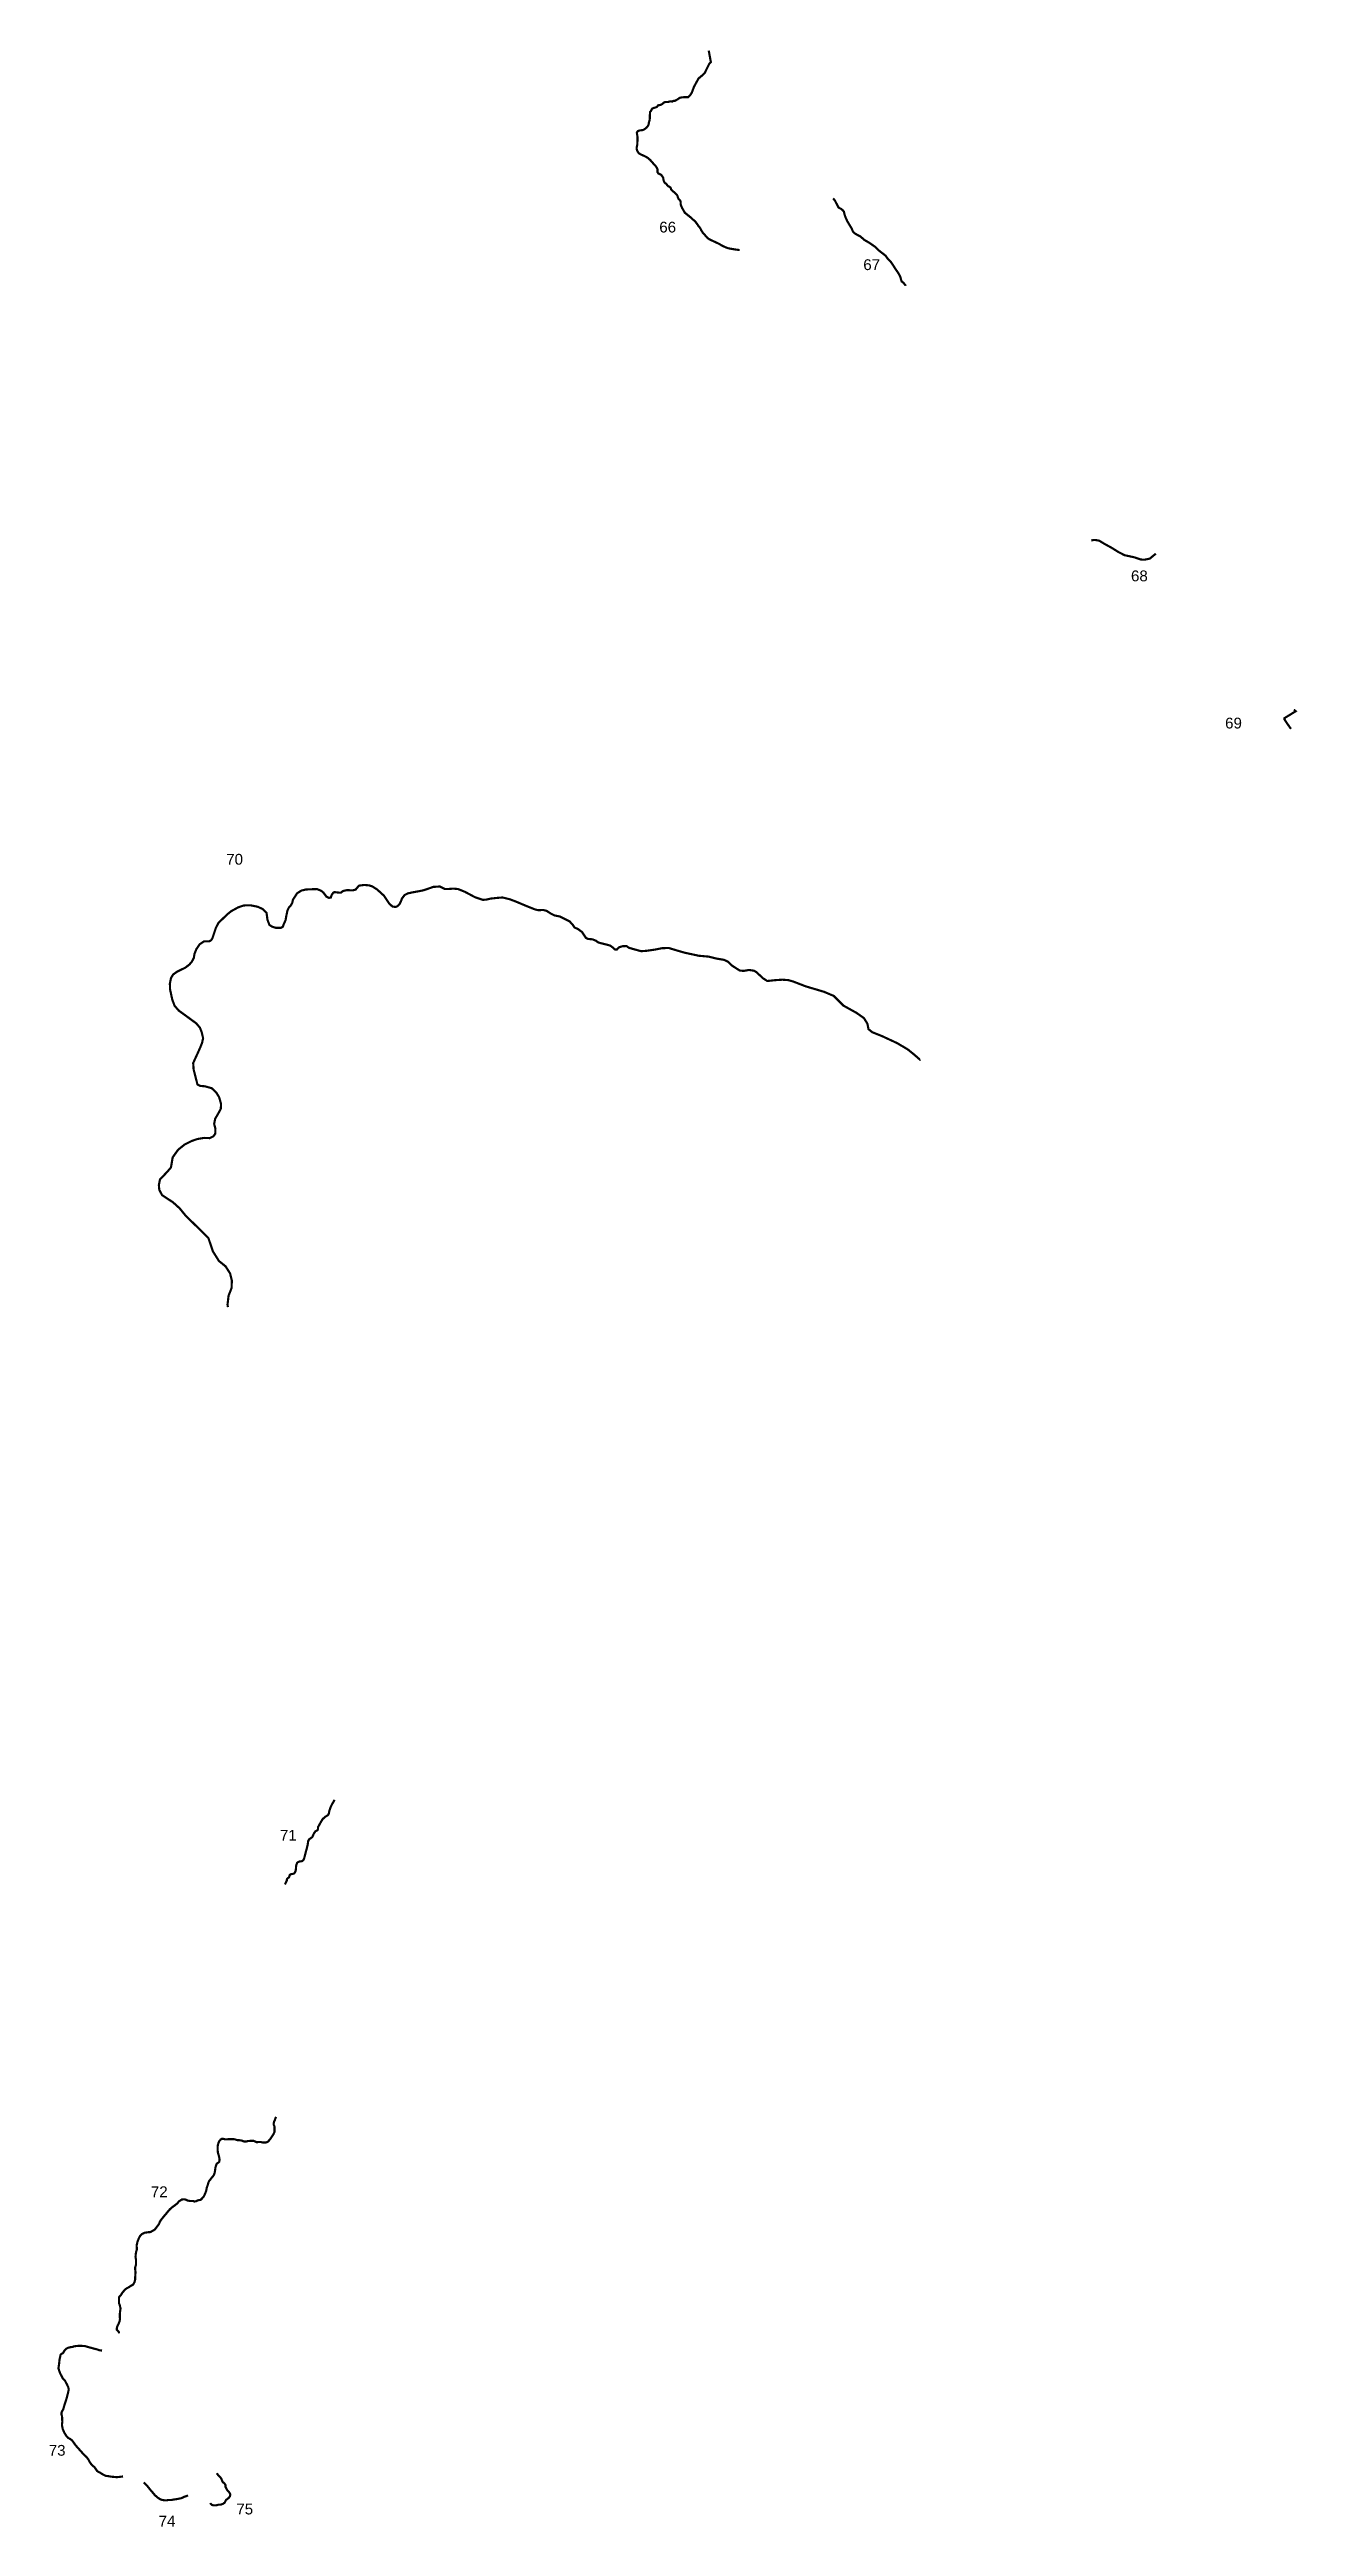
# Model space of a CAD drawing. Header units: metres. Extents: x 258924 to 356197, y 1740805 to 2227803.
# Drawn here: x 281220 to 287000, y 2015336 to 2026813 of the extents above; entities that cross this region are included whole.
import ezdxf

# ---------------------------------------------------------------- set-up
doc = ezdxf.new("R2010")
doc.units = ezdxf.units.M
doc.layers.add('UNPROTECTED', color=10, linetype='Continuous')
doc.styles.get("Standard").update_dxf_attribs({"font": 'arial.ttf'})

msp = doc.modelspace()

# ---------------------------------------------------------------- texts
at = {"char_height": 50, "attachment_point": 1}
for s, width, heights, insert in [('66', 263.7, [0], (284044, 2026015)), ('67', 70.18, [51.1], (284989, 2025841)), ('68', 70.18, [0], (286229, 2024399)), ('69', 70.18, [0], (286665, 2023717)), ('70', 70.18, [0], (282038, 2023086)), ('71', 70.18, [0], (282287, 2018564)), ('72', 70.18, [0], (281689, 2016912)), ('73', 70.18, [0], (281216, 2015714)), ('75', 70.18, [0], (282085, 2015442)), ('74', 70.18, [0], (281725, 2015386))]:
    msp.add_mtext_dynamic_manual_height_columns(s, width=width, gutter_width=1, heights=heights, dxfattribs=dict(at, insert=insert))

# ---------------------------------------------------------------- linework, layer by layer
at = {"layer": 'UNPROTECTED', "const_width": 10, "flags": 128}
for points in [[(284273, 2026808), (284283, 2026754), (284275, 2026746), (284267, 2026730), (284255, 2026705), (284244, 2026694), (284226, 2026679), (284205, 2026641), (284195, 2026614), (284187, 2026601), (284178, 2026592), (284175, 2026592), (284168, 2026592), (284165, 2026592), (284158, 2026592), (284148, 2026591), (284142, 2026590), (284139, 2026589), (284136, 2026588), (284133, 2026585), (284129, 2026582), (284125, 2026580), (284120, 2026577), (284116, 2026575), (284113, 2026575), (284110, 2026575), (284107, 2026574), (284105, 2026572), (284102, 2026572), (284098, 2026573), (284095, 2026573), (284093, 2026572), (284089, 2026571), (284084, 2026570), (284079, 2026570), (284074, 2026570), (284069, 2026569), (284066, 2026567), (284064, 2026566), (284062, 2026565), (284059, 2026562), (284057, 2026560), (284054, 2026558), (284048, 2026556), (284044, 2026555), (284041, 2026555), (284038, 2026554), (284036, 2026551), (284034, 2026548), (284031, 2026546), (284025, 2026544), (284018, 2026542), (284011, 2026539), (284009, 2026536), (284007, 2026532), (284004, 2026526), (284001, 2026523), (284001, 2026517), (284000, 2026505), (284000, 2026492), (283998, 2026481), (283996, 2026475), (283994, 2026464), (283990, 2026457), (283984, 2026450), (283976, 2026444), (283969, 2026440), (283962, 2026439), (283954, 2026438), (283947, 2026436), (283943, 2026433), (283940, 2026427), (283943, 2026408), (283943, 2026401), (283943, 2026392), (283942, 2026372), (283940, 2026363), (283939, 2026355), (283940, 2026350), (283942, 2026343), (283947, 2026335), (283954, 2026329), (283967, 2026323), (283980, 2026317), (283992, 2026310), (284002, 2026301), (284016, 2026285), (284027, 2026273), (284030, 2026269), (284033, 2026264), (284035, 2026260), (284036, 2026255), (284036, 2026249), (284036, 2026244), (284040, 2026238), (284043, 2026237), (284053, 2026232), (284061, 2026221), (284063, 2026216), (284063, 2026211), (284065, 2026204), (284067, 2026199), (284070, 2026195), (284074, 2026192), (284078, 2026189), (284081, 2026184), (284085, 2026180), (284089, 2026178), (284094, 2026175), (284097, 2026172), (284098, 2026166), (284104, 2026160), (284110, 2026154), (284115, 2026150), (284122, 2026143), (284126, 2026139), (284129, 2026133), (284130, 2026128), (284133, 2026121), (284137, 2026117), (284141, 2026113), (284142, 2026110), (284143, 2026106), (284143, 2026101), (284143, 2026096), (284144, 2026092), (284147, 2026085), (284150, 2026078), (284156, 2026068), (284162, 2026057), (284167, 2026053), (284187, 2026037), (284199, 2026026), (284210, 2026017), (284215, 2026010), (284222, 2026001), (284226, 2025994), (284230, 2025990), (284235, 2025983), (284238, 2025976), (284245, 2025965), (284253, 2025956), (284266, 2025941), (284275, 2025934), (284292, 2025926), (284305, 2025920), (284322, 2025912), (284335, 2025904), (284348, 2025898), (284360, 2025893), (284374, 2025890), (284398, 2025886), (284416, 2025884)], [(284849, 2026123), (284857, 2026114), (284867, 2026095), (284874, 2026081), (284887, 2026074), (284893, 2026069), (284899, 2026062), (284902, 2026049), (284906, 2026037), (284911, 2026026), (284914, 2026019), (284921, 2026007), (284929, 2025994), (284936, 2025982), (284941, 2025969), (284948, 2025962), (284963, 2025953), (284975, 2025947), (284995, 2025930), (285016, 2025918), (285042, 2025900), (285056, 2025886), (285071, 2025874), (285093, 2025857), (285101, 2025845), (285115, 2025831), (285128, 2025812), (285140, 2025793), (285150, 2025779), (285160, 2025761), (285164, 2025746), (285167, 2025738), (285175, 2025732), (285184, 2025721), (285185, 2025718)], [(286045, 2024538), (286055, 2024540), (286066, 2024540), (286082, 2024537), (286105, 2024523), (286138, 2024505), (286170, 2024485), (286199, 2024470), (286245, 2024460), (286274, 2024450), (286291, 2024449), (286316, 2024454), (286344, 2024477)], [(286983, 2023754), (286985, 2023753), (286992, 2023747), (286940, 2023715), (286940, 2023709), (286951, 2023692), (286970, 2023665)], [(285254, 2022133), (285252, 2022132), (285227, 2022154), (285195, 2022180), (285146, 2022209), (285075, 2022242), (285030, 2022260), (285013, 2022274), (285008, 2022299), (284992, 2022325), (284958, 2022349), (284897, 2022383), (284852, 2022428), (284807, 2022447), (284723, 2022472), (284663, 2022495), (284642, 2022501), (284614, 2022503), (284582, 2022501), (284563, 2022499), (284544, 2022497), (284524, 2022510), (284510, 2022523), (284494, 2022538), (284482, 2022545), (284459, 2022548), (284436, 2022544), (284418, 2022545), (284403, 2022554), (284380, 2022569), (284363, 2022586), (284344, 2022595), (284308, 2022601), (284272, 2022610), (284227, 2022614), (284162, 2022628), (284124, 2022639), (284088, 2022650), (284056, 2022649), (284021, 2022642), (283985, 2022637), (283960, 2022635), (283931, 2022643), (283903, 2022651), (283892, 2022659), (283873, 2022658), (283857, 2022653), (283848, 2022643), (283839, 2022643), (283833, 2022648), (283830, 2022651), (283817, 2022661), (283795, 2022667), (283782, 2022670), (283760, 2022676), (283752, 2022683), (283735, 2022690), (283714, 2022692), (283704, 2022697), (283686, 2022724), (283667, 2022738), (283651, 2022745), (283645, 2022755), (283629, 2022773), (283583, 2022796), (283558, 2022801), (283542, 2022809), (283522, 2022822), (283507, 2022826), (283483, 2022825), (283467, 2022829), (283425, 2022846), (283387, 2022862), (283354, 2022875), (283318, 2022884), (283293, 2022882), (283264, 2022879), (283242, 2022874), (283227, 2022873), (283191, 2022885), (283144, 2022910), (283112, 2022923), (283091, 2022925), (283061, 2022923), (283051, 2022923), (283035, 2022931), (283027, 2022935), (283013, 2022934), (282997, 2022933), (282966, 2022922), (282951, 2022917), (282925, 2022912), (282903, 2022908), (282879, 2022903), (282864, 2022895), (282852, 2022879), (282848, 2022868), (282840, 2022852), (282832, 2022844), (282822, 2022840), (282808, 2022842), (282792, 2022857), (282769, 2022892), (282737, 2022921), (282715, 2022935), (282700, 2022940), (282678, 2022942), (282662, 2022940), (282653, 2022939), (282642, 2022926), (282637, 2022920), (282623, 2022917), (282597, 2022918), (282579, 2022914), (282569, 2022906), (282554, 2022907), (282539, 2022909), (282533, 2022905), (282526, 2022895), (282523, 2022884), (282514, 2022882), (282502, 2022888), (282488, 2022907), (282478, 2022915), (282458, 2022923), (282432, 2022922), (282407, 2022921), (282386, 2022916), (282366, 2022903), (282354, 2022884), (282347, 2022874), (282344, 2022859), (282337, 2022847), (282328, 2022837), (282322, 2022825), (282316, 2022797), (282313, 2022779), (282304, 2022759), (282300, 2022748), (282290, 2022743), (282269, 2022743), (282250, 2022749), (282238, 2022757), (282229, 2022781), (282225, 2022812), (282208, 2022830), (282184, 2022841), (282149, 2022848), (282119, 2022847), (282093, 2022838), (282062, 2022821), (282043, 2022806), (282002, 2022766), (281990, 2022743), (281980, 2022713), (281974, 2022695), (281968, 2022686), (281960, 2022681), (281936, 2022681), (281915, 2022667), (281900, 2022645), (281891, 2022623), (281888, 2022604), (281878, 2022585), (281867, 2022573), (281849, 2022559), (281810, 2022540), (281792, 2022527), (281782, 2022510), (281777, 2022484), (281778, 2022458), (281788, 2022411), (281799, 2022382), (281818, 2022360), (281862, 2022328), (281899, 2022301), (281916, 2022281), (281924, 2022261), (281931, 2022232), (281931, 2022232), (281926, 2022210), (281918, 2022190), (281907, 2022165), (281896, 2022141), (281885, 2022117), (281887, 2022087), (281897, 2022048), (281905, 2022017), (281918, 2022011), (281940, 2022009), (281971, 2022000), (281992, 2021980), (282005, 2021959), (282014, 2021928), (282013, 2021905), (282006, 2021892), (281997, 2021876), (281987, 2021859), (281982, 2021835), (281988, 2021812), (281987, 2021789), (281978, 2021777), (281962, 2021769), (281936, 2021770), (281905, 2021765), (281879, 2021756), (281845, 2021739), (281815, 2021715), (281790, 2021680), (281785, 2021650), (281782, 2021633), (281764, 2021612), (281744, 2021591), (281731, 2021577), (281726, 2021552), (281728, 2021529), (281741, 2021505), (281771, 2021485), (281791, 2021472), (281822, 2021444), (281849, 2021411), (281912, 2021349), (281955, 2021307), (281964, 2021281), (281976, 2021245), (282004, 2021200), (282035, 2021175), (282056, 2021142), (282064, 2021109), (282063, 2021075), (282049, 2021039), (282044, 2020998), (282046, 2020986)], [(282540, 2018703), (282536, 2018696), (282529, 2018684), (282522, 2018670), (282516, 2018653), (282513, 2018638), (282509, 2018632), (282496, 2018624), (282484, 2018613), (282477, 2018601), (282468, 2018585), (282463, 2018576), (282463, 2018568), (282461, 2018562), (282451, 2018557), (282444, 2018547), (282437, 2018531), (282432, 2018527), (282422, 2018520), (282418, 2018513), (282415, 2018493), (282398, 2018428), (282393, 2018422), (282389, 2018419), (282376, 2018417), (282370, 2018414), (282366, 2018410), (282363, 2018402), (282362, 2018397), (282361, 2018386), (282360, 2018376), (282358, 2018370), (282353, 2018362), (282347, 2018360), (282340, 2018359), (282335, 2018357), (282332, 2018354), (282331, 2018350), (282330, 2018347), (282328, 2018343), (282322, 2018339), (282320, 2018337), (282319, 2018334), (282319, 2018330), (282316, 2018324), (282312, 2018315), (282310, 2018311)], [(282269, 2017234), (282265, 2017225), (282263, 2017218), (282260, 2017213), (282258, 2017204), (282258, 2017198), (282261, 2017191), (282262, 2017185), (282262, 2017180), (282262, 2017165), (282257, 2017154), (282247, 2017139), (282241, 2017130), (282232, 2017120), (282225, 2017116), (282218, 2017115), (282208, 2017115), (282196, 2017118), (282189, 2017118), (282183, 2017117), (282178, 2017117), (282172, 2017120), (282165, 2017123), (282159, 2017123), (282151, 2017123), (282138, 2017122), (282131, 2017120), (282120, 2017120), (282111, 2017124), (282099, 2017126), (282091, 2017126), (282084, 2017128), (282078, 2017130), (282070, 2017131), (282052, 2017131), (282040, 2017130), (282033, 2017130), (282025, 2017132), (282017, 2017132), (282012, 2017129), (282006, 2017122), (282002, 2017113), (281999, 2017102), (281998, 2017091), (281999, 2017071), (282006, 2017045), (282007, 2017036), (282006, 2017027), (282001, 2017022), (281994, 2017017), (281991, 2017009), (281988, 2016999), (281986, 2016983), (281984, 2016973), (281980, 2016963), (281970, 2016951), (281964, 2016943), (281959, 2016937), (281956, 2016931), (281952, 2016917), (281948, 2016906), (281945, 2016891), (281940, 2016878), (281934, 2016865), (281925, 2016855), (281920, 2016850), (281911, 2016848), (281906, 2016847), (281898, 2016843), (281891, 2016842), (281885, 2016844), (281870, 2016844), (281866, 2016845), (281857, 2016847), (281852, 2016850), (281845, 2016852), (281841, 2016852), (281832, 2016851), (281828, 2016848), (281821, 2016844), (281817, 2016840), (281812, 2016834), (281804, 2016827), (281797, 2016822), (281786, 2016814), (281777, 2016806), (281770, 2016798), (281762, 2016788), (281750, 2016774), (281738, 2016759), (281733, 2016752), (281730, 2016747), (281727, 2016738), (281721, 2016730), (281712, 2016718), (281706, 2016711), (281697, 2016706), (281690, 2016702), (281685, 2016700), (281680, 2016700), (281673, 2016699), (281666, 2016698), (281659, 2016697), (281654, 2016694), (281649, 2016692), (281644, 2016688), (281639, 2016682), (281635, 2016675), (281631, 2016666), (281627, 2016656), (281625, 2016647), (281623, 2016638), (281624, 2016626), (281624, 2016619), (281621, 2016610), (281619, 2016598), (281618, 2016585), (281620, 2016572), (281620, 2016566), (281620, 2016549), (281618, 2016542), (281616, 2016536), (281616, 2016530), (281618, 2016514), (281617, 2016502), (281616, 2016485), (281616, 2016480), (281613, 2016468), (281606, 2016456), (281602, 2016454), (281596, 2016451), (281586, 2016444), (281578, 2016440), (281572, 2016436), (281565, 2016430), (281562, 2016425), (281556, 2016418), (281552, 2016411), (281549, 2016407), (281545, 2016403), (281542, 2016399), (281541, 2016394), (281541, 2016386), (281541, 2016371), (281544, 2016365), (281546, 2016356), (281548, 2016349), (281548, 2016343), (281547, 2016336), (281546, 2016329), (281545, 2016321), (281545, 2016315), (281545, 2016306), (281546, 2016297), (281544, 2016287), (281540, 2016277), (281538, 2016272), (281535, 2016267), (281532, 2016259), (281531, 2016253), (281531, 2016248), (281534, 2016245), (281539, 2016240), (281541, 2016236), (281542, 2016231)], [(281463, 2016151), (281450, 2016153), (281442, 2016156), (281431, 2016159), (281423, 2016161), (281412, 2016164), (281401, 2016167), (281383, 2016172), (281369, 2016173), (281352, 2016173), (281333, 2016171), (281326, 2016168), (281316, 2016167), (281305, 2016164), (281299, 2016161), (281295, 2016157), (281289, 2016152), (281285, 2016144), (281280, 2016138), (281275, 2016136), (281272, 2016133), (281270, 2016130), (281269, 2016123), (281266, 2016110), (281264, 2016091), (281261, 2016069), (281264, 2016059), (281269, 2016045), (281273, 2016038), (281281, 2016022), (281291, 2016012), (281301, 2015993), (281306, 2015982), (281308, 2015974), (281308, 2015968), (281305, 2015954), (281301, 2015939), (281297, 2015924), (281289, 2015900), (281283, 2015879), (281277, 2015869), (281275, 2015863), (281275, 2015855), (281277, 2015848), (281278, 2015841), (281278, 2015831), (281279, 2015822), (281278, 2015815), (281277, 2015808), (281278, 2015801), (281281, 2015787), (281288, 2015771), (281298, 2015755), (281305, 2015747), (281313, 2015743), (281323, 2015736), (281330, 2015727), (281337, 2015717), (281345, 2015707), (281361, 2015689), (281378, 2015670), (281390, 2015659), (281400, 2015646), (281405, 2015636), (281412, 2015626), (281420, 2015617), (281427, 2015612), (281435, 2015601), (281440, 2015593), (281446, 2015589), (281453, 2015586), (281462, 2015580), (281471, 2015575), (281479, 2015571), (281486, 2015570), (281494, 2015569), (281505, 2015567), (281516, 2015566), (281526, 2015565), (281535, 2015565), (281553, 2015567), (281560, 2015568)], [(281656, 2015540), (281660, 2015536), (281669, 2015528), (281677, 2015518), (281689, 2015503), (281697, 2015494), (281707, 2015482), (281719, 2015471), (281733, 2015462), (281742, 2015459), (281749, 2015458), (281759, 2015457), (281765, 2015458), (281772, 2015459), (281785, 2015459), (281795, 2015461), (281809, 2015463), (281820, 2015465), (281829, 2015467), (281834, 2015469), (281844, 2015474), (281854, 2015477), (281861, 2015480), (281861, 2015480)], [(281964, 2015445), (281965, 2015443), (281972, 2015436), (281980, 2015434), (281991, 2015434), (282002, 2015437), (282012, 2015437), (282025, 2015442), (282031, 2015447), (282033, 2015451), (282037, 2015459), (282044, 2015464), (282050, 2015469), (282055, 2015476), (282057, 2015483), (282056, 2015488), (282050, 2015497), (282043, 2015504), (282035, 2015519), (282035, 2015528), (282031, 2015534), (282028, 2015537), (282022, 2015542), (282019, 2015548), (282016, 2015556), (282012, 2015563), (282004, 2015570), (281994, 2015583)]]:
    msp.add_lwpolyline(points, dxfattribs=at)

msp.set_redraw_order([(e.dxf.handle, doc.entitydb.next_handle()) for e in msp.query("TEXT MTEXT ATTDEF DIMENSION ARC_DIMENSION")])  # texts and dimensions are drawn at this point

doc.saveas('drawing.dxf')
